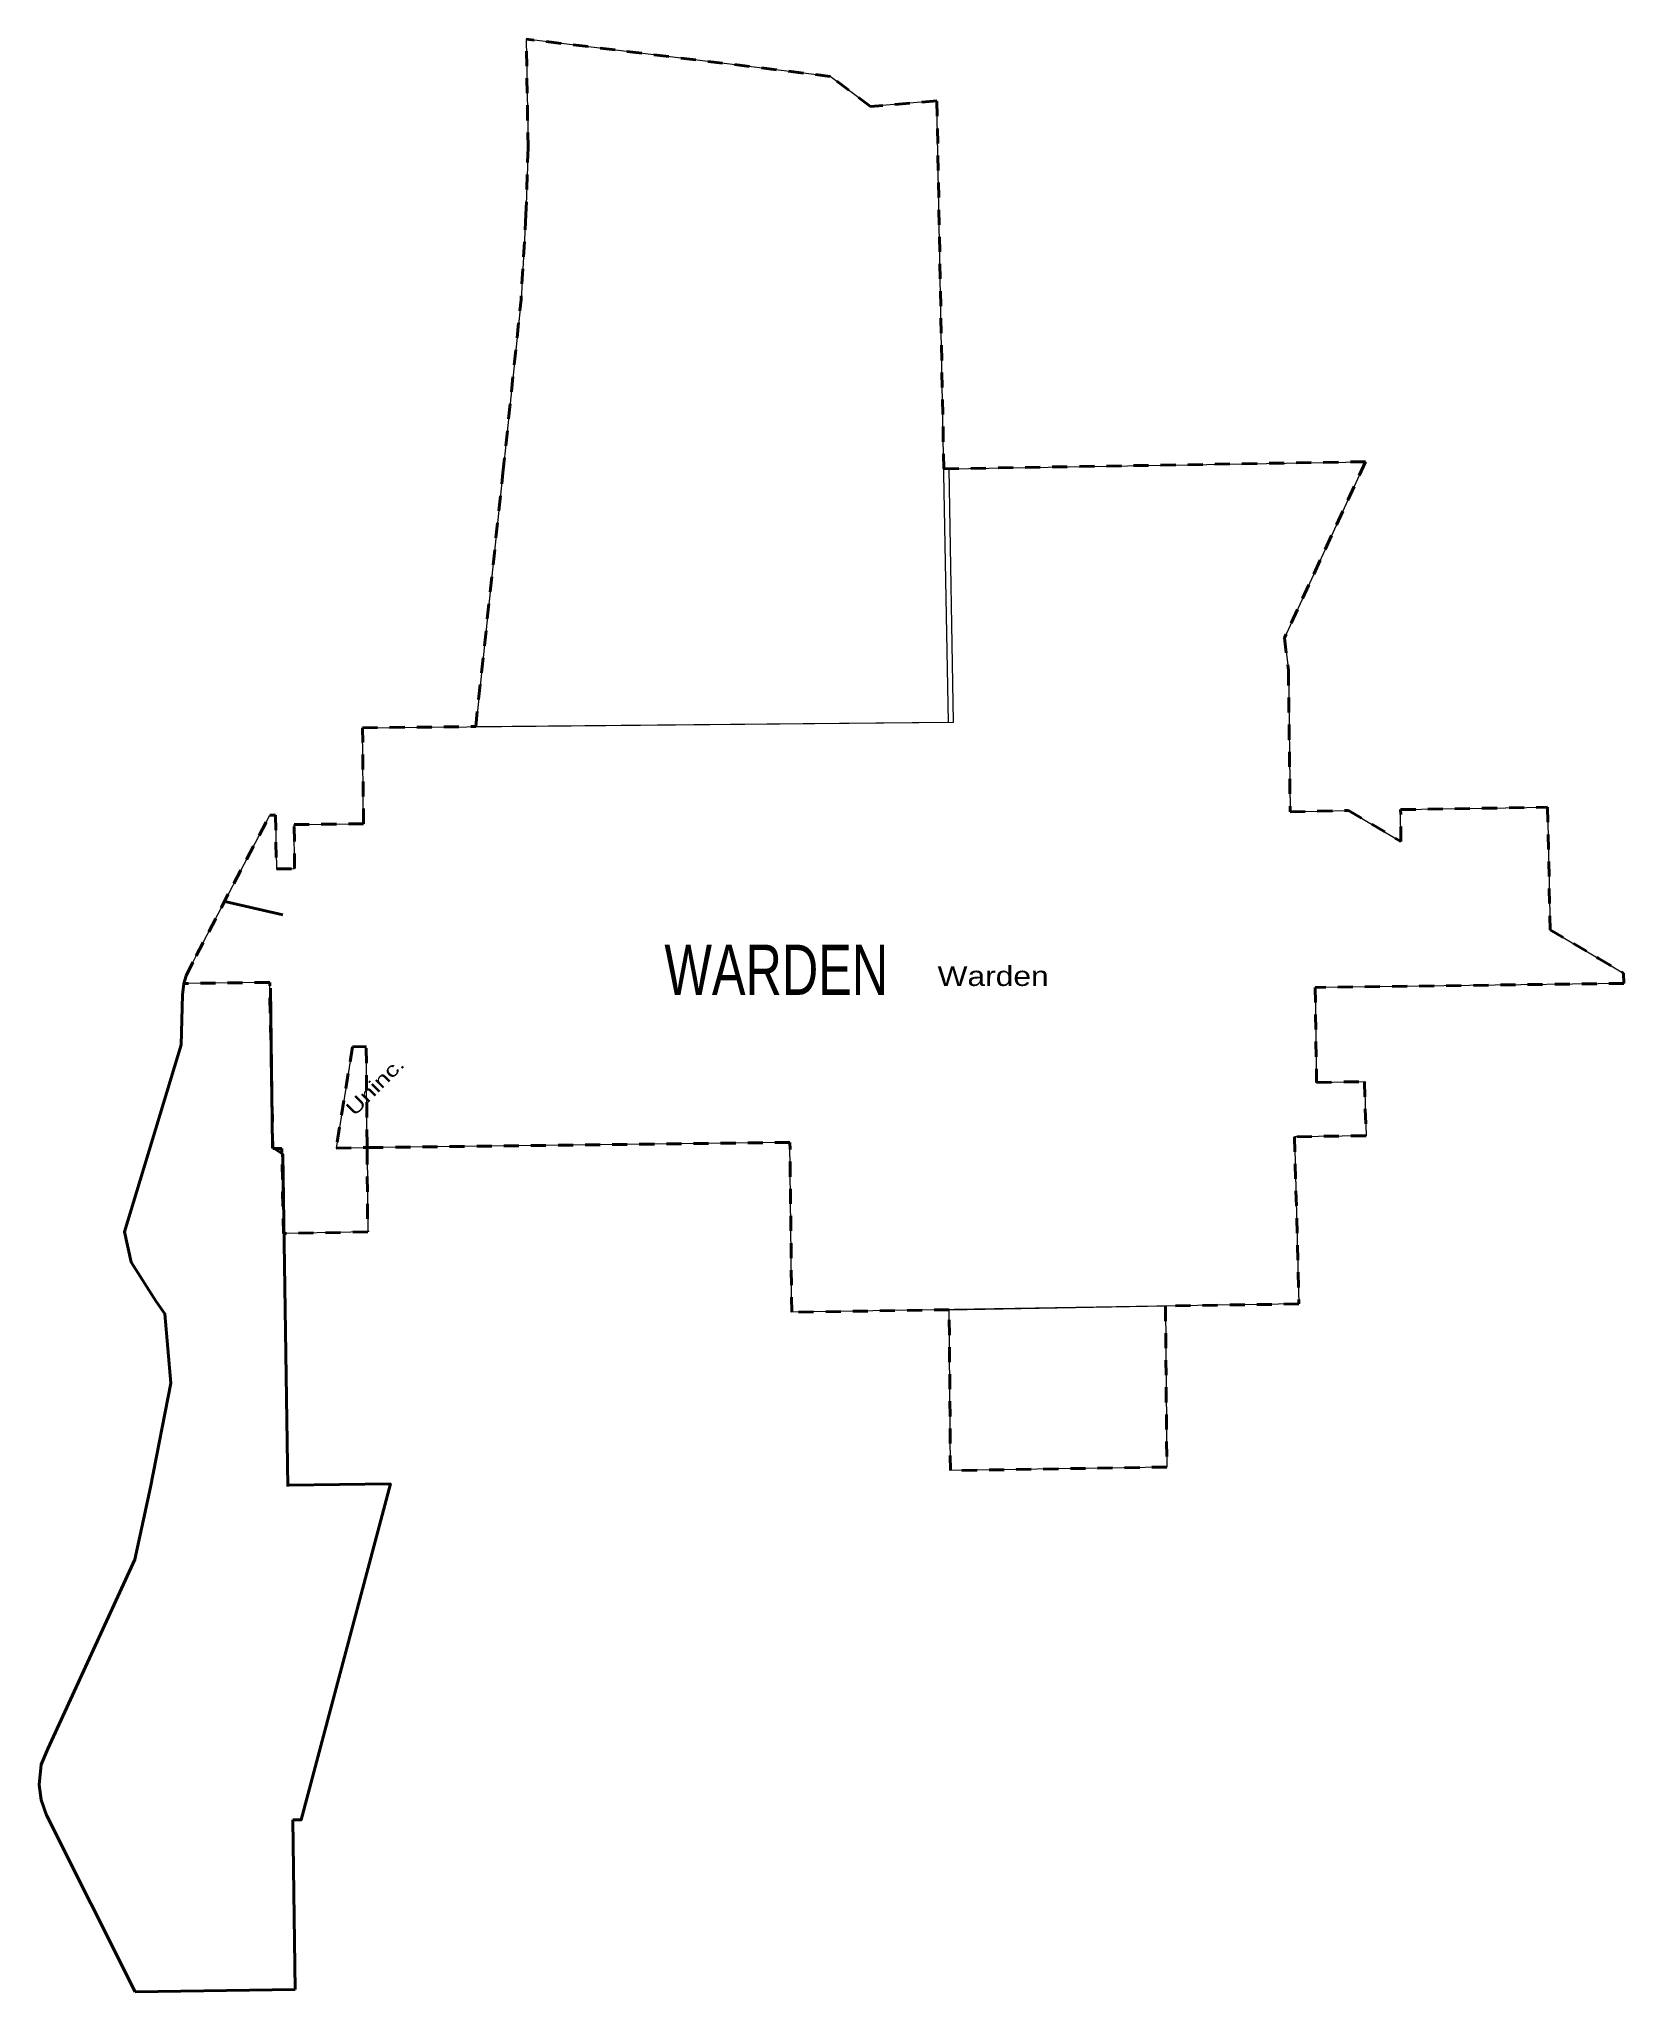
# Model space of a CAD drawing. Header units: feet. Extents: x -903180 to 1023491, y -707744 to 564635.
# Drawn here: x 482989 to 495617, y -198469 to -182917 of the extents above; entities that cross this region are included whole.
import ezdxf

# ---------------------------------------------------------------- set-up
doc = ezdxf.new("R2010")
doc.units = ezdxf.units.FT
doc.header["$LTSCALE"] = 80
doc.linetypes.add('SHORT_DASHED', pattern=[2.7, 1.5, -1.2])
for name, color, linetype, lineweight in [('13', 7, 'SHORT_DASHED', 40), ('58', 7, 'Continuous', 13), ('63', 7, 'Continuous', 13)]:
    doc.layers.add(name, color=color, linetype=linetype, lineweight=lineweight)
doc.layers.add('14', color=7, linetype='Continuous')
doc.layers.add('36', color=7, linetype='Continuous')

msp = doc.modelspace()

# ---------------------------------------------------------------- texts
at = {"layer": '14', "width": 0.75}
msp.add_text('WARDEN', height=400, dxfattribs=at).set_placement((487971.85, -190528.99))
at = {"layer": '36', "width": 1.2}
msp.add_text('Warden', height=157.5, dxfattribs=at).set_placement((490148.08, -190457.75))
at = {"layer": '36', "width": 1.35}
msp.add_text('Uninc.', height=113, rotation=45, dxfattribs=at).set_placement((485502.11, -191500.58))

# ---------------------------------------------------------------- linework, layer by layer
at = {"layer": '13'}
for p, q in [((486885.52, -183780.41), (486871.45, -182916.88)), ((490197.67, -186339.4), (490142.71, -183408.62))]:
    msp.add_line(p, q, dxfattribs=at)
for points in [[(490142.71, -183408.62), (489612.79, -183454.98), (489293.34, -183214.25), (486871.45, -182916.88)], [(486885.52, -183780.41), (486868.81, -184315.18), (486829.56, -184991.22)], [(486468.41, -188392.47), (486685.45, -186371.37), (486829.56, -184991.22)], [(490197.67, -186339.4), (493556.55, -186282.71), (492912.97, -187685.89), (492942.63, -187944.97), (492957.66, -189069.84), (493421.25, -189060.7), (493839.45, -189307.08), (493837.47, -189053.87), (495008.69, -189034.58), (495028.43, -190010.62), (495411.37, -190236.59), (495614.07, -190355.28), (495616.52, -190437.37), (493156.24, -190469.26), (493167.61, -191225.4), (493549.08, -191219.91), (493561.56, -191650.17), (492992.07, -191658.39), (493027.37, -192990.27), (491964.27, -193006.08), (491974.26, -194288.95), (490250.43, -194317.7), (490240.45, -193036.22), (488986.4, -193057.01), (488971.85, -191704.05), (485623.05, -191744.79), (485603.08, -191745.03)], [(485603.08, -191745.03), (485603.2, -191760.22), (485608.31, -192415.48), (484936.86, -192430.46), (484923.71, -191752.42), (484852.55, -191753.29), (484826.89, -190429.33), (484143.55, -190437.73), (484162.34, -190375.92), (484241.44, -190217.19), (484826.96, -189097.9), (484872.44, -189097.9), (484880.35, -189525.14), (485025.31, -189523.48), (485022.23, -189172.57), (485574.89, -189165.65), (485566.57, -188400.92), (486468.41, -188392.47)]]:
    msp.add_lwpolyline(points, dxfattribs=at)
msp.add_lwpolyline([(485603.08, -191745.03), (485602.89, -191720.22), (485596.8, -190938.88), (485487.02, -190942.55), (485356.5, -191749.63), (485583.05, -191745.4)], close=True, dxfattribs=at)
at = {"layer": '58'}
for points in [[(490235.52, -188357.18), (490142.71, -183408.62), (489612.79, -183454.98), (489293.34, -183214.25), (486871.45, -182916.88), (486885.52, -183780.41), (486868.81, -184315.18), (486829.56, -184991.22), (486685.45, -186371.37), (486468.41, -188392.47)], [(485603.08, -191745.03), (485596.8, -190938.88), (485487.02, -190942.55), (485356.5, -191749.63), (485603.08, -191745.03), (485603.2, -191760.22), (485608.31, -192415.48), (484936.86, -192430.46), (484923.71, -191752.42), (484852.55, -191753.29), (484826.89, -190429.33), (484143.55, -190437.73), (484162.34, -190375.92), (484241.44, -190217.19), (484826.96, -189097.9), (484872.44, -189097.9), (484880.35, -189525.14), (485025.31, -189523.48), (485022.23, -189172.57), (485574.89, -189165.65), (485566.57, -188400.92), (490275.51, -188356.81), (490240.1, -186338.68), (493556.55, -186282.71), (492912.97, -187685.89), (492942.63, -187944.97), (492957.66, -189069.84), (493421.25, -189060.7), (493839.45, -189307.08), (493837.47, -189053.87), (495008.69, -189034.58), (495028.43, -190010.62), (495411.37, -190236.59), (495614.07, -190355.28), (495616.52, -190437.37), (493156.24, -190469.26), (493167.61, -191225.4), (493549.08, -191219.91), (493561.56, -191650.17), (492992.07, -191658.39), (493027.37, -192990.27), (488986.4, -193057.01), (488971.85, -191704.05), (485623.05, -191744.79)], [(490240.45, -193036.22), (491964.27, -193006.08), (491974.26, -194288.95), (490250.43, -194317.7)]]:
    msp.add_lwpolyline(points, close=True, dxfattribs=at)
at = {"layer": '63', "lineweight": 40}
for p, q in [((484931.54, -189891.45), (484470.38, -189784.99)), ((484131.72, -190529.45), (484143.55, -190437.73)), ((485011.14, -197099.53), (485030.99, -198448.95)), ((485030.99, -198448.95), (483756.39, -198469.34))]:
    msp.add_line(p, q, dxfattribs=at)
for points in [[(484972.1, -194444.76), (484930.76, -191797.78), (484848.08, -191742.64), (484834.3, -190474.29)], [(484131.72, -190529.45), (484121.43, -190927.66), (483867.29, -191769.46), (483669.93, -192416.08), (483724.14, -192658.27), (483922.51, -192971.35), (483992.65, -193067.9), (484039.54, -193619.84), (483878.31, -194448.12)], [(483878.31, -194448.12), (483752.47, -195026.38), (483058.63, -196532.27)], [(484975.97, -194434.63), (485788.72, -194423.66), (485076.48, -197099.53), (485011.14, -197099.53)], [(483058.63, -196532.27), (483058.63, -196532.27), (483005.73, -196658.45), (482989.38, -196820.56), (483007.22, -196939.54), (483052.06, -197068.58)], [(483052.06, -197068.58), (483051.4, -197067.22), (483756.39, -198469.34)]]:
    msp.add_lwpolyline(points, dxfattribs=at)

msp.set_redraw_order([(e.dxf.handle, doc.entitydb.next_handle()) for e in msp.query("TEXT MTEXT ATTDEF DIMENSION ARC_DIMENSION")])  # texts and dimensions are drawn at this point

doc.saveas('drawing.dxf')
